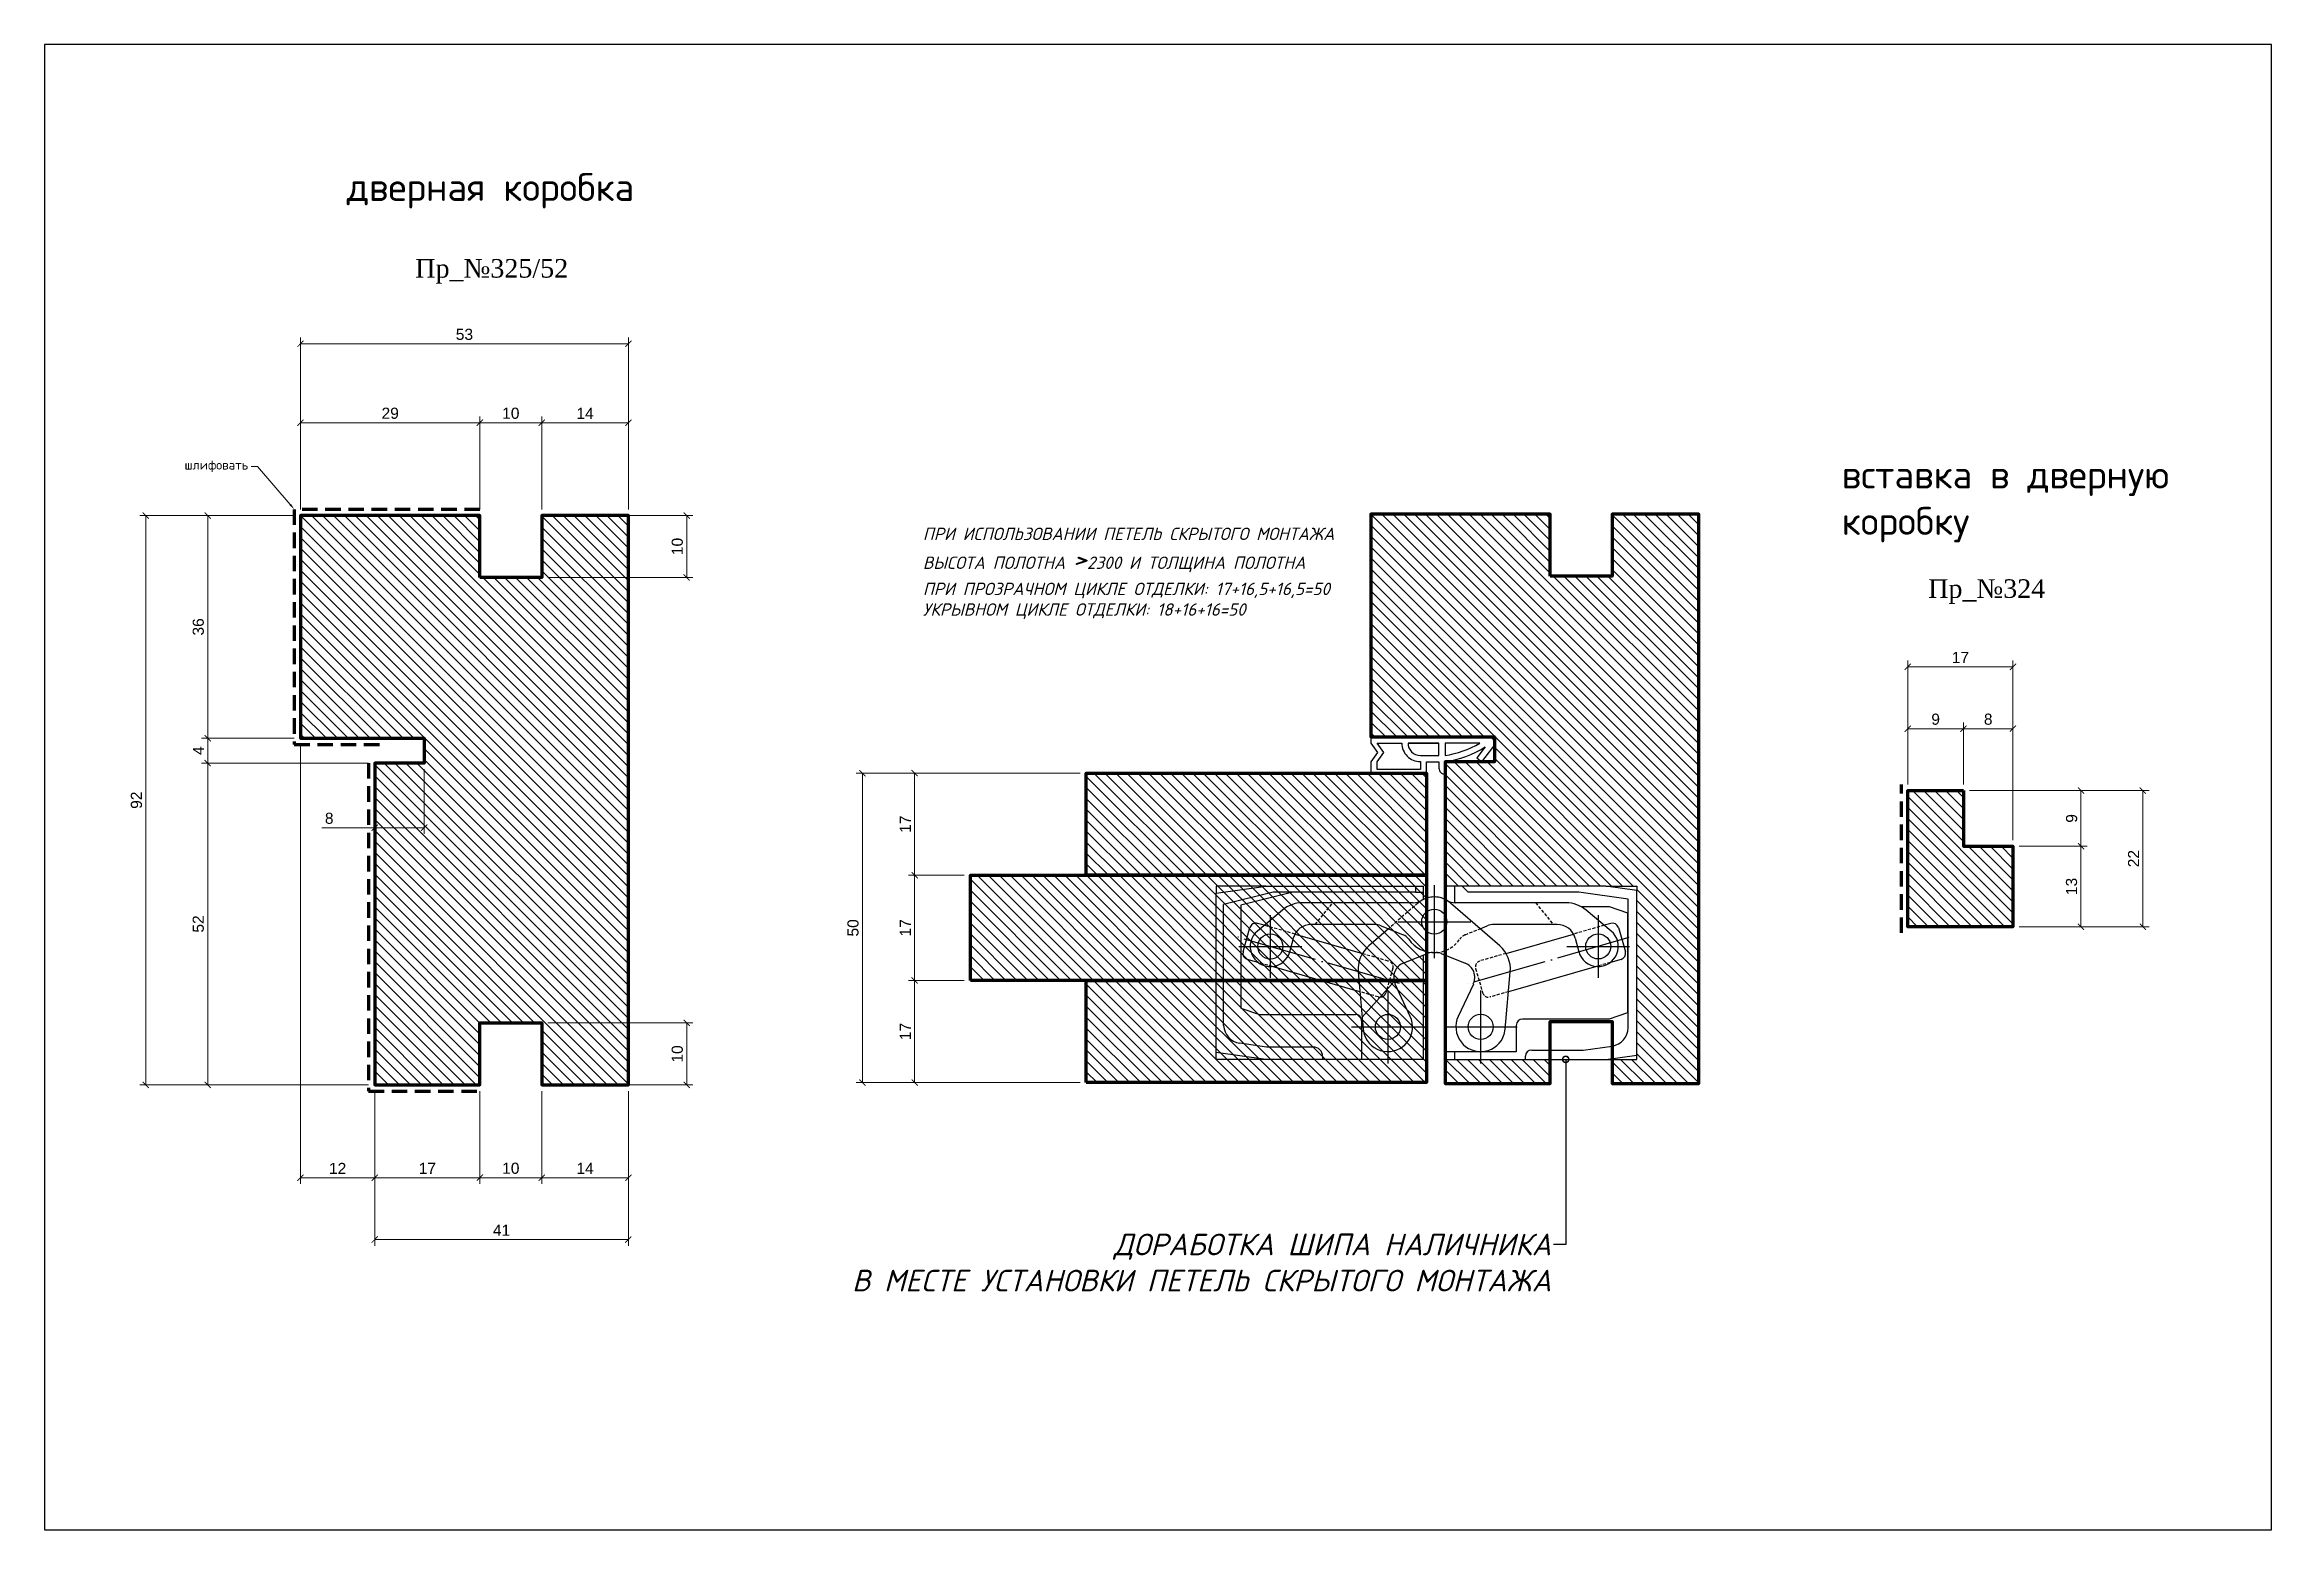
# Model space of a CAD drawing. Header units: millimetres. Extents: x 154 to 514, y -5029 to -4785.
import ezdxf
from ezdxf import colors
from ezdxf.entities.mleader import LeaderData, LeaderLine
from ezdxf.math import Vec2, Vec3

# ---------------------------------------------------------------- set-up
doc = ezdxf.new("R2010")
doc.units = ezdxf.units.MM
for name, pattern in [('DASHED', [0.75, 0.5, -0.25]), ('DOT_CENTER', [14, 12, -1, 0, -1]), ('HIDDEN', [0.375, 0.25, -0.125])]:
    doc.linetypes.add(name, pattern=pattern)
doc.layers.add('Outside panel', color=7, linetype='Continuous', lineweight=18, true_color=0x7f5e57)
for name, color, linetype, lineweight in [('дб ФУРНИТУРА', 1, 'Continuous', 30), ('линия 50', 1, 'Continuous', 100), ('петля скрытого монтажа Tectus TE340 3D', 1, 'Continuous', 30), ('служебный слой РАЗМЕРЫ', 7, 'Continuous', 9)]:
    doc.layers.add(name, color=color, linetype=linetype, lineweight=lineweight)
doc.layers.add('размеры в модели', color=7, linetype='Continuous')
doc.styles.add('ELECT', font='times.ttf')
doc.styles.get("Standard").update_dxf_attribs({"font": 'arial.ttf'})
doc.styles.add('ЕСКД', font='isocpeui.ttf', dxfattribs={"height": 3.5})
doc.styles.add('ЕСКД профили текст', font='isocpeur.ttf')
doc.styles.add('ЕСКД штамп_текст', font='isocpeur.ttf')
doc.dimstyles.new('M_1', dxfattribs={"dimtxt": 1.8, "dimasz": 1, "dimexe": 1, "dimexo": 1, "dimgap": 0.6, "dimtad": 1, "dimdec": 0, "dimdsep": 46, "dimtxsty": 'Standard', "dimblk": 'ARCHTICK', "dimcen": -5, "dimclrd": 7, "dimclre": 7, "dimclrt": 7, "dimadec": 0, "dimazin": 0, "dimtfac": 1, "dimtdec": 0, "dimtmove": 0, "dimatfit": 3, "dimfxl": 1, "dimtolj": 1, "dimtzin": 0, "dimlwd": 5, "dimlwe": 5, "dimarcsym": 0})
pattern_1 = [(135, (-310230.3436, 88372.6828), (-0.8838834765, -0.8838834765), [])]

msp = doc.modelspace()

# ---------------------------------------------------------------- texts
at = {"color": 7, "ltscale": 1000, "style": 'ELECT'}
for s, p in [('Пр_№325/52', (213.8, -4823.08)), ('Пр_№324', (458.37, -4874.83))]:
    msp.add_text(s, height=3, dxfattribs=at).set_placement(p)
at = {"color": 7, "ltscale": 1000, "insert": (295.85, -4863.49), "char_height": 2, "attachment_point": 1, "style": 'ELECT'}
msp.add_mtext_dynamic_manual_height_columns('{\\fISOCPEUR|b0|i1|c204|p34;ПРИ ИСПОЛЬЗОВАНИИ ПЕТЕЛЬ СКРЫТОГО МОНТАЖА\\PВЫСОТА ПОЛОТНА \\H1.66667x;>\\H0.6x;2300 И ТОЛЩИНА ПОЛОТНА\\PПРИ ПРОЗРАЧНОМ ЦИКЛЕ ОТДЕЛКИ: 17+16,5+16,5=50\\PУКРЫВНОМ ЦИКЛЕ ОТДЕЛКИ: 18+16+16=50}', width=143.9679, gutter_width=15, heights=[0], dxfattribs=at)
at = {"layer": 'служебный слой РАЗМЕРЫ', "char_height": 4.5, "attachment_point": 1, "style": 'ЕСКД штамп_текст'}
for s, insert in [('{\\fISOCPEUR|b1|i0|c204|p34;дверная коробка}', (202.71, -4806.19)), ('{\\fISOCPEUR|b1|i0|c204|p34;вставка в дверную коробку}', (444.38, -4852.65))]:
    msp.add_mtext_dynamic_manual_height_columns(s, width=68.5328, gutter_width=15, heights=[0], dxfattribs=dict(at, insert=insert))

# ---------------------------------------------------------------- blocks, each defined once
blk = doc.blocks.new('_ArchTick')
at = {"color": 0, "linetype": 'ByBlock', "const_width": 0.15}
blk.add_lwpolyline([(-0.5, -0.5), (0.5, 0.5)], dxfattribs=at)
blk = doc.blocks.new('*D28')
at = {"layer": 'Defpoints', "color": 0, "ltscale": 1000, "transparency": 16777216}
for p in [(455.07, -4885.97), (455.07, -4905.97), (472.07, -4914.97)]:
    blk.add_point(p, dxfattribs=at)
at = {"layer": 'размеры в модели', "color": 7, "lineweight": 5, "ltscale": 1000, "transparency": 16777216}
for p, q in [((455.07, -4904.97), (455.07, -4884.97)), ((472.07, -4913.97), (472.07, -4884.97)), ((472.07, -4885.97), (455.07, -4885.97))]:
    blk.add_line(p, q, dxfattribs=at)
at = {"layer": 'размеры в модели', "color": 7, "lineweight": 5, "ltscale": 1000, "transparency": 16777216, "rotation": 180}
blk.add_blockref('_ArchTick', (455.07, -4885.97), dxfattribs=at)
at = {"layer": 'размеры в модели', "color": 7, "lineweight": 5, "ltscale": 1000, "transparency": 16777216}
blk.add_blockref('_ArchTick', (472.07, -4885.97), dxfattribs=at)
at = {"layer": 'размеры в модели', "color": 7, "ltscale": 1000, "transparency": 16777216, "insert": (463.57, -4884.47), "char_height": 1.8, "attachment_point": 5}
blk.add_mtext('\\A1;17', dxfattribs=at)
blk = doc.blocks.new('*D27')
at = {"layer": 'Defpoints', "color": 0, "ltscale": 1000, "transparency": 16777216}
for p in [(464.07, -4905.97), (472.07, -4927.97), (493.07, -4927.97)]:
    blk.add_point(p, dxfattribs=at)
at = {"layer": 'размеры в модели', "color": 7, "lineweight": 5, "ltscale": 1000, "transparency": 16777216}
for p, q in [((465.07, -4905.97), (494.07, -4905.97)), ((493.07, -4905.97), (493.07, -4927.97)), ((473.07, -4927.97), (494.07, -4927.97))]:
    blk.add_line(p, q, dxfattribs=at)
for p, rotation in [((493.07, -4905.97), 90), ((493.07, -4927.97), 270)]:
    blk.add_blockref('_ArchTick', p, dxfattribs=dict(at, rotation=rotation))
at = {"layer": 'размеры в модели', "color": 7, "ltscale": 1000, "transparency": 16777216, "insert": (491.57, -4916.97), "char_height": 1.8, "attachment_point": 5, "rotation": 90}
blk.add_mtext('\\A1;22', dxfattribs=at)
blk = doc.blocks.new('*D26')
at = {"layer": 'Defpoints', "color": 0, "ltscale": 1000, "transparency": 16777216}
for p in [(464.07, -4905.97), (472.07, -4914.97), (483.07, -4914.97)]:
    blk.add_point(p, dxfattribs=at)
at = {"layer": 'размеры в модели', "color": 7, "lineweight": 5, "ltscale": 1000, "transparency": 16777216}
for p, q in [((465.07, -4905.97), (484.07, -4905.97)), ((483.07, -4905.97), (483.07, -4914.97)), ((473.07, -4914.97), (484.07, -4914.97))]:
    blk.add_line(p, q, dxfattribs=at)
for p, rotation in [((483.07, -4905.97), 90), ((483.07, -4914.97), 270)]:
    blk.add_blockref('_ArchTick', p, dxfattribs=dict(at, rotation=rotation))
at = {"layer": 'размеры в модели', "color": 7, "ltscale": 1000, "transparency": 16777216, "insert": (481.56, -4910.47), "char_height": 1.8, "attachment_point": 5, "rotation": 90}
blk.add_mtext('\\A1;9', dxfattribs=at)
blk = doc.blocks.new('*D25')
at = {"layer": 'Defpoints', "color": 0, "ltscale": 1000, "transparency": 16777216}
for p in [(472.07, -4914.97), (472.07, -4927.97), (483.07, -4927.97)]:
    blk.add_point(p, dxfattribs=at)
at = {"layer": 'размеры в модели', "color": 7, "lineweight": 5, "ltscale": 1000, "transparency": 16777216}
for p, q in [((473.07, -4914.97), (484.07, -4914.97)), ((483.07, -4914.97), (483.07, -4927.97)), ((473.07, -4927.97), (484.07, -4927.97))]:
    blk.add_line(p, q, dxfattribs=at)
for p, rotation in [((483.07, -4914.97), 90), ((483.07, -4927.97), 270)]:
    blk.add_blockref('_ArchTick', p, dxfattribs=dict(at, rotation=rotation))
at = {"layer": 'размеры в модели', "color": 7, "ltscale": 1000, "transparency": 16777216, "insert": (481.55, -4921.47), "char_height": 1.8, "attachment_point": 5, "rotation": 90}
blk.add_mtext('\\A1;13', dxfattribs=at)
blk = doc.blocks.new('*D24')
at = {"layer": 'Defpoints', "color": 0, "ltscale": 1000, "transparency": 16777216}
for p in [(464.07, -4895.97), (464.07, -4905.97), (472.07, -4914.97)]:
    blk.add_point(p, dxfattribs=at)
at = {"layer": 'размеры в модели', "color": 7, "lineweight": 5, "ltscale": 1000, "transparency": 16777216}
for p, q in [((464.07, -4904.97), (464.07, -4894.97)), ((472.07, -4895.97), (464.07, -4895.97)), ((472.07, -4913.97), (472.07, -4894.97))]:
    blk.add_line(p, q, dxfattribs=at)
at = {"layer": 'размеры в модели', "color": 7, "lineweight": 5, "ltscale": 1000, "transparency": 16777216, "rotation": 180}
blk.add_blockref('_ArchTick', (464.07, -4895.97), dxfattribs=at)
at = {"layer": 'размеры в модели', "color": 7, "lineweight": 5, "ltscale": 1000, "transparency": 16777216}
blk.add_blockref('_ArchTick', (472.07, -4895.97), dxfattribs=at)
at = {"layer": 'размеры в модели', "color": 7, "ltscale": 1000, "transparency": 16777216, "insert": (468.07, -4894.45), "char_height": 1.8, "attachment_point": 5}
blk.add_mtext('\\A1;8', dxfattribs=at)
blk = doc.blocks.new('*D23')
at = {"layer": 'Defpoints', "color": 0, "ltscale": 1000, "transparency": 16777216}
for p in [(455.07, -4895.97), (455.07, -4905.97), (464.07, -4905.97)]:
    blk.add_point(p, dxfattribs=at)
at = {"layer": 'размеры в модели', "color": 7, "lineweight": 5, "ltscale": 1000, "transparency": 16777216}
for p, q in [((455.07, -4904.97), (455.07, -4894.97)), ((464.07, -4895.97), (455.07, -4895.97)), ((464.07, -4904.97), (464.07, -4894.97))]:
    blk.add_line(p, q, dxfattribs=at)
at = {"layer": 'размеры в модели', "color": 7, "lineweight": 5, "ltscale": 1000, "transparency": 16777216, "rotation": 180}
blk.add_blockref('_ArchTick', (455.07, -4895.97), dxfattribs=at)
at = {"layer": 'размеры в модели', "color": 7, "lineweight": 5, "ltscale": 1000, "transparency": 16777216}
blk.add_blockref('_ArchTick', (464.07, -4895.97), dxfattribs=at)
at = {"layer": 'размеры в модели', "color": 7, "ltscale": 1000, "transparency": 16777216, "insert": (459.57, -4894.45), "char_height": 1.8, "attachment_point": 5}
blk.add_mtext('\\A1;9', dxfattribs=at)
blk = doc.blocks.new('_DotSmall')
at = {"color": 0, "linetype": 'ByBlock', "lineweight": -3, "const_width": 0.5}
blk.add_lwpolyline([(-0.0625, 0, 1), (0.0625, 0, 1)], format="xyb", close=True, dxfattribs=at)
blk = doc.blocks.new('*D22')
at = {"layer": 'Defpoints', "color": 0, "ltscale": 1000, "transparency": 16777216}
for p in [(294.52, -4936.66), (303.53, -4936.66), (322.27, -4953.16)]:
    blk.add_point(p, dxfattribs=at)
at = {"layer": 'размеры в модели', "color": 7, "lineweight": 5, "ltscale": 1000, "transparency": 16777216}
for p, q in [((302.53, -4936.66), (293.52, -4936.66)), ((294.52, -4953.16), (294.52, -4936.66)), ((321.27, -4953.16), (293.52, -4953.16))]:
    blk.add_line(p, q, dxfattribs=at)
for p, rotation in [((294.52, -4936.66), 90), ((294.52, -4953.16), 270)]:
    blk.add_blockref('_ArchTick', p, dxfattribs=dict(at, rotation=rotation))
at = {"layer": 'размеры в модели', "color": 7, "ltscale": 1000, "transparency": 16777216, "insert": (293.02, -4944.91), "char_height": 1.8, "attachment_point": 5, "rotation": 90}
blk.add_mtext('\\A1;17', dxfattribs=at)
blk = doc.blocks.new('*D21')
at = {"layer": 'Defpoints', "color": 0, "ltscale": 1000, "transparency": 16777216}
for p in [(322.27, -4903.16), (294.52, -4919.66), (303.53, -4919.66)]:
    blk.add_point(p, dxfattribs=at)
at = {"layer": 'размеры в модели', "color": 7, "lineweight": 5, "ltscale": 1000, "transparency": 16777216}
for p, q in [((321.27, -4903.16), (293.52, -4903.16)), ((294.52, -4903.16), (294.52, -4919.66)), ((302.53, -4919.66), (293.52, -4919.66))]:
    blk.add_line(p, q, dxfattribs=at)
for p, rotation in [((294.52, -4903.16), 90), ((294.52, -4919.66), 270)]:
    blk.add_blockref('_ArchTick', p, dxfattribs=dict(at, rotation=rotation))
at = {"layer": 'размеры в модели', "color": 7, "ltscale": 1000, "transparency": 16777216, "insert": (293.02, -4911.41), "char_height": 1.8, "attachment_point": 5, "rotation": 90}
blk.add_mtext('\\A1;17', dxfattribs=at)
blk = doc.blocks.new('*D20')
at = {"layer": 'Defpoints', "color": 0, "ltscale": 1000, "transparency": 16777216}
for p in [(303.53, -4919.66), (294.52, -4936.66), (303.53, -4936.66)]:
    blk.add_point(p, dxfattribs=at)
at = {"layer": 'размеры в модели', "color": 7, "lineweight": 5, "ltscale": 1000, "transparency": 16777216}
for p, q in [((302.53, -4919.66), (293.52, -4919.66)), ((294.52, -4919.66), (294.52, -4936.66)), ((302.53, -4936.66), (293.52, -4936.66))]:
    blk.add_line(p, q, dxfattribs=at)
for p, rotation in [((294.52, -4919.66), 90), ((294.52, -4936.66), 270)]:
    blk.add_blockref('_ArchTick', p, dxfattribs=dict(at, rotation=rotation))
at = {"layer": 'размеры в модели', "color": 7, "ltscale": 1000, "transparency": 16777216, "insert": (293.02, -4928.16), "char_height": 1.8, "attachment_point": 5, "rotation": 90}
blk.add_mtext('\\A1;17', dxfattribs=at)
blk = doc.blocks.new('*D19')
at = {"layer": 'Defpoints', "color": 0, "ltscale": 1000, "transparency": 16777216}
for p in [(322.27, -4903.16), (286.08, -4953.16), (322.27, -4953.16)]:
    blk.add_point(p, dxfattribs=at)
at = {"layer": 'размеры в модели', "color": 7, "lineweight": 5, "ltscale": 1000, "transparency": 16777216}
for p, q in [((321.27, -4903.16), (285.08, -4903.16)), ((286.08, -4903.16), (286.08, -4953.16)), ((321.27, -4953.16), (285.08, -4953.16))]:
    blk.add_line(p, q, dxfattribs=at)
for p, rotation in [((286.08, -4903.16), 90), ((286.08, -4953.16), 270)]:
    blk.add_blockref('_ArchTick', p, dxfattribs=dict(at, rotation=rotation))
at = {"layer": 'размеры в модели', "color": 7, "ltscale": 1000, "transparency": 16777216, "insert": (284.56, -4928.16), "char_height": 1.8, "attachment_point": 5, "rotation": 90}
blk.add_mtext('\\A1;50', dxfattribs=at)
blk = doc.blocks.new('*D18')
at = {"layer": 'Defpoints', "color": 0, "ltscale": 1000, "transparency": 16777216}
for p in [(248.24, -4833.78), (195.24, -4861.53), (248.24, -4861.53)]:
    blk.add_point(p, dxfattribs=at)
at = {"layer": 'размеры в модели', "color": 7, "lineweight": 5, "ltscale": 1000, "transparency": 16777216}
for p, q in [((195.24, -4860.53), (195.24, -4832.78)), ((195.24, -4833.78), (248.24, -4833.78)), ((248.24, -4860.53), (248.24, -4832.78))]:
    blk.add_line(p, q, dxfattribs=at)
at = {"layer": 'размеры в модели', "color": 7, "lineweight": 5, "ltscale": 1000, "transparency": 16777216, "rotation": 180}
blk.add_blockref('_ArchTick', (195.24, -4833.78), dxfattribs=at)
at = {"layer": 'размеры в модели', "color": 7, "lineweight": 5, "ltscale": 1000, "transparency": 16777216}
blk.add_blockref('_ArchTick', (248.24, -4833.78), dxfattribs=at)
at = {"layer": 'размеры в модели', "color": 7, "ltscale": 1000, "transparency": 16777216, "insert": (221.74, -4832.26), "char_height": 1.8, "attachment_point": 5}
blk.add_mtext('\\A1;53', dxfattribs=at)
blk = doc.blocks.new('*D17')
at = {"layer": 'Defpoints', "color": 0, "ltscale": 1000, "transparency": 16777216}
for p in [(224.24, -4953.53), (234.24, -4953.53), (224.24, -4968.53)]:
    blk.add_point(p, dxfattribs=at)
at = {"layer": 'размеры в модели', "color": 7, "lineweight": 5, "ltscale": 1000, "transparency": 16777216}
for p, q in [((224.24, -4954.53), (224.24, -4969.53)), ((234.24, -4954.53), (234.24, -4969.53)), ((234.24, -4968.53), (224.24, -4968.53))]:
    blk.add_line(p, q, dxfattribs=at)
at = {"layer": 'размеры в модели', "color": 7, "lineweight": 5, "ltscale": 1000, "transparency": 16777216, "rotation": 180}
blk.add_blockref('_ArchTick', (224.24, -4968.53), dxfattribs=at)
at = {"layer": 'размеры в модели', "color": 7, "lineweight": 5, "ltscale": 1000, "transparency": 16777216}
blk.add_blockref('_ArchTick', (234.24, -4968.53), dxfattribs=at)
at = {"layer": 'размеры в модели', "color": 7, "ltscale": 1000, "transparency": 16777216, "insert": (229.24, -4967.01), "char_height": 1.8, "attachment_point": 5}
blk.add_mtext('\\A1;10', dxfattribs=at)
blk = doc.blocks.new('*D16')
at = {"layer": 'Defpoints', "color": 0, "ltscale": 1000, "transparency": 16777216}
for p in [(224.24, -4846.53), (224.24, -4861.53), (234.24, -4861.53)]:
    blk.add_point(p, dxfattribs=at)
at = {"layer": 'размеры в модели', "color": 7, "lineweight": 5, "ltscale": 1000, "transparency": 16777216}
for p, q in [((224.24, -4860.53), (224.24, -4845.53)), ((234.24, -4860.53), (234.24, -4845.53)), ((234.24, -4846.53), (224.24, -4846.53))]:
    blk.add_line(p, q, dxfattribs=at)
at = {"layer": 'размеры в модели', "color": 7, "lineweight": 5, "ltscale": 1000, "transparency": 16777216, "rotation": 180}
blk.add_blockref('_ArchTick', (224.24, -4846.53), dxfattribs=at)
at = {"layer": 'размеры в модели', "color": 7, "lineweight": 5, "ltscale": 1000, "transparency": 16777216}
blk.add_blockref('_ArchTick', (234.24, -4846.53), dxfattribs=at)
at = {"layer": 'размеры в модели', "color": 7, "ltscale": 1000, "transparency": 16777216, "insert": (229.24, -4845.01), "char_height": 1.8, "attachment_point": 5}
blk.add_mtext('\\A1;10', dxfattribs=at)
blk = doc.blocks.new('*D15')
at = {"layer": 'Defpoints', "color": 0, "ltscale": 1000, "transparency": 16777216}
for p in [(234.24, -4943.53), (234.24, -4953.53), (257.67, -4953.53)]:
    blk.add_point(p, dxfattribs=at)
at = {"layer": 'размеры в модели', "color": 7, "lineweight": 5, "ltscale": 1000, "transparency": 16777216}
for p, q in [((235.24, -4943.53), (258.67, -4943.53)), ((257.67, -4943.53), (257.67, -4953.53)), ((235.24, -4953.53), (258.67, -4953.53))]:
    blk.add_line(p, q, dxfattribs=at)
for p, rotation in [((257.67, -4943.53), 90), ((257.67, -4953.53), 270)]:
    blk.add_blockref('_ArchTick', p, dxfattribs=dict(at, rotation=rotation))
at = {"layer": 'размеры в модели', "color": 7, "ltscale": 1000, "transparency": 16777216, "insert": (256.15, -4948.53), "char_height": 1.8, "attachment_point": 5, "rotation": 90}
blk.add_mtext('\\A1;10', dxfattribs=at)
blk = doc.blocks.new('*D14')
at = {"layer": 'Defpoints', "color": 0, "ltscale": 1000, "transparency": 16777216}
for p in [(234.24, -4861.53), (234.24, -4871.53), (257.67, -4871.53)]:
    blk.add_point(p, dxfattribs=at)
at = {"layer": 'размеры в модели', "color": 7, "lineweight": 5, "ltscale": 1000, "transparency": 16777216}
for p, q in [((235.24, -4861.53), (258.67, -4861.53)), ((257.67, -4861.53), (257.67, -4871.53)), ((235.24, -4871.53), (258.67, -4871.53))]:
    blk.add_line(p, q, dxfattribs=at)
for p, rotation in [((257.67, -4861.53), 90), ((257.67, -4871.53), 270)]:
    blk.add_blockref('_ArchTick', p, dxfattribs=dict(at, rotation=rotation))
at = {"layer": 'размеры в модели', "color": 7, "ltscale": 1000, "transparency": 16777216, "insert": (256.15, -4866.53), "char_height": 1.8, "attachment_point": 5, "rotation": 90}
blk.add_mtext('\\A1;10', dxfattribs=at)
blk = doc.blocks.new('*D13')
at = {"layer": 'Defpoints', "color": 0, "ltscale": 1000, "transparency": 16777216}
for p in [(195.24, -4861.53), (170.24, -4953.53), (207.24, -4953.53)]:
    blk.add_point(p, dxfattribs=at)
at = {"layer": 'размеры в модели', "color": 7, "lineweight": 5, "ltscale": 1000, "transparency": 16777216}
for p, q in [((194.24, -4861.53), (169.24, -4861.53)), ((170.24, -4861.53), (170.24, -4953.53)), ((206.24, -4953.53), (169.24, -4953.53))]:
    blk.add_line(p, q, dxfattribs=at)
for p, rotation in [((170.24, -4861.53), 90), ((170.24, -4953.53), 270)]:
    blk.add_blockref('_ArchTick', p, dxfattribs=dict(at, rotation=rotation))
at = {"layer": 'размеры в модели', "color": 7, "ltscale": 1000, "transparency": 16777216, "insert": (168.72, -4907.53), "char_height": 1.8, "attachment_point": 5, "rotation": 90}
blk.add_mtext('\\A1;92', dxfattribs=at)
blk = doc.blocks.new('*D12')
at = {"layer": 'Defpoints', "color": 0, "ltscale": 1000, "transparency": 16777216}
for p in [(195.24, -4861.53), (180.24, -4897.53), (195.24, -4897.53)]:
    blk.add_point(p, dxfattribs=at)
at = {"layer": 'размеры в модели', "color": 7, "lineweight": 5, "ltscale": 1000, "transparency": 16777216}
for p, q in [((194.24, -4861.53), (179.24, -4861.53)), ((180.24, -4861.53), (180.24, -4897.53)), ((194.24, -4897.53), (179.24, -4897.53))]:
    blk.add_line(p, q, dxfattribs=at)
for p, rotation in [((180.24, -4861.53), 90), ((180.24, -4897.53), 270)]:
    blk.add_blockref('_ArchTick', p, dxfattribs=dict(at, rotation=rotation))
at = {"layer": 'размеры в модели', "color": 7, "ltscale": 1000, "transparency": 16777216, "insert": (178.72, -4879.53), "char_height": 1.8, "attachment_point": 5, "rotation": 90}
blk.add_mtext('\\A1;36', dxfattribs=at)
blk = doc.blocks.new('*D10')
at = {"layer": 'Defpoints', "color": 0, "ltscale": 1000, "transparency": 16777216}
for p in [(207.24, -4901.53), (180.24, -4953.53), (207.24, -4953.53)]:
    blk.add_point(p, dxfattribs=at)
at = {"layer": 'размеры в модели', "color": 7, "lineweight": 5, "ltscale": 1000, "transparency": 16777216}
for p, q in [((206.24, -4901.53), (179.24, -4901.53)), ((180.24, -4901.53), (180.24, -4953.53)), ((206.24, -4953.53), (179.24, -4953.53))]:
    blk.add_line(p, q, dxfattribs=at)
for p, rotation in [((180.24, -4901.53), 90), ((180.24, -4953.53), 270)]:
    blk.add_blockref('_ArchTick', p, dxfattribs=dict(at, rotation=rotation))
at = {"layer": 'размеры в модели', "color": 7, "ltscale": 1000, "transparency": 16777216, "insert": (178.72, -4927.53), "char_height": 1.8, "attachment_point": 5, "rotation": 90}
blk.add_mtext('\\A1;52', dxfattribs=at)
blk = doc.blocks.new('*D8')
at = {"layer": 'Defpoints', "color": 0, "ltscale": 1000, "transparency": 16777216}
for p in [(207.24, -4901.53), (215.24, -4901.53), (215.24, -4911.98)]:
    blk.add_point(p, dxfattribs=at)
at = {"layer": 'размеры в модели', "color": 7, "lineweight": 5, "ltscale": 1000, "transparency": 16777216}
for p, q in [((207.24, -4902.53), (207.24, -4912.98)), ((215.24, -4902.53), (215.24, -4912.98)), ((207.24, -4911.98), (198.68, -4911.98)), ((215.24, -4911.98), (207.24, -4911.98))]:
    blk.add_line(p, q, dxfattribs=at)
at = {"layer": 'размеры в модели', "color": 7, "lineweight": 5, "ltscale": 1000, "transparency": 16777216, "rotation": 180}
blk.add_blockref('_ArchTick', (207.24, -4911.98), dxfattribs=at)
at = {"layer": 'размеры в модели', "color": 7, "lineweight": 5, "ltscale": 1000, "transparency": 16777216}
blk.add_blockref('_ArchTick', (215.24, -4911.98), dxfattribs=at)
at = {"layer": 'размеры в модели', "color": 7, "ltscale": 1000, "transparency": 16777216, "insert": (199.88, -4910.46), "char_height": 1.8, "attachment_point": 5}
blk.add_mtext('\\A1;8', dxfattribs=at)
blk = doc.blocks.new('*D7')
at = {"layer": 'Defpoints', "color": 0, "ltscale": 1000, "transparency": 16777216}
for p in [(207.24, -4953.53), (248.24, -4953.53), (207.24, -4978.53)]:
    blk.add_point(p, dxfattribs=at)
at = {"layer": 'размеры в модели', "color": 7, "lineweight": 5, "ltscale": 1000, "transparency": 16777216}
for p, q in [((207.24, -4954.53), (207.24, -4979.53)), ((248.24, -4954.53), (248.24, -4979.53)), ((248.24, -4978.53), (207.24, -4978.53))]:
    blk.add_line(p, q, dxfattribs=at)
at = {"layer": 'размеры в модели', "color": 7, "lineweight": 5, "ltscale": 1000, "transparency": 16777216, "rotation": 180}
blk.add_blockref('_ArchTick', (207.24, -4978.53), dxfattribs=at)
at = {"layer": 'размеры в модели', "color": 7, "lineweight": 5, "ltscale": 1000, "transparency": 16777216}
blk.add_blockref('_ArchTick', (248.24, -4978.53), dxfattribs=at)
at = {"layer": 'размеры в модели', "color": 7, "ltscale": 1000, "transparency": 16777216, "insert": (227.74, -4977.02), "char_height": 1.8, "attachment_point": 5}
blk.add_mtext('\\A1;41', dxfattribs=at)
blk = doc.blocks.new('*D6')
at = {"layer": 'Defpoints', "color": 0, "ltscale": 1000, "transparency": 16777216}
for p in [(234.24, -4846.53), (234.24, -4861.53), (248.24, -4861.53)]:
    blk.add_point(p, dxfattribs=at)
at = {"layer": 'размеры в модели', "color": 7, "lineweight": 5, "ltscale": 1000, "transparency": 16777216}
for p, q in [((234.24, -4860.53), (234.24, -4845.53)), ((248.24, -4860.53), (248.24, -4845.53)), ((248.24, -4846.53), (234.24, -4846.53))]:
    blk.add_line(p, q, dxfattribs=at)
at = {"layer": 'размеры в модели', "color": 7, "lineweight": 5, "ltscale": 1000, "transparency": 16777216, "rotation": 180}
blk.add_blockref('_ArchTick', (234.24, -4846.53), dxfattribs=at)
at = {"layer": 'размеры в модели', "color": 7, "lineweight": 5, "ltscale": 1000, "transparency": 16777216}
blk.add_blockref('_ArchTick', (248.24, -4846.53), dxfattribs=at)
at = {"layer": 'размеры в модели', "color": 7, "ltscale": 1000, "transparency": 16777216, "insert": (241.24, -4845.02), "char_height": 1.8, "attachment_point": 5}
blk.add_mtext('\\A1;14', dxfattribs=at)
blk = doc.blocks.new('*D5')
at = {"layer": 'Defpoints', "color": 0, "ltscale": 1000, "transparency": 16777216}
for p in [(195.24, -4846.53), (195.24, -4861.53), (224.24, -4861.53)]:
    blk.add_point(p, dxfattribs=at)
at = {"layer": 'размеры в модели', "color": 7, "lineweight": 5, "ltscale": 1000, "transparency": 16777216}
for p, q in [((195.24, -4860.53), (195.24, -4845.53)), ((224.24, -4860.53), (224.24, -4845.53)), ((224.24, -4846.53), (195.24, -4846.53))]:
    blk.add_line(p, q, dxfattribs=at)
at = {"layer": 'размеры в модели', "color": 7, "lineweight": 5, "ltscale": 1000, "transparency": 16777216, "rotation": 180}
blk.add_blockref('_ArchTick', (195.24, -4846.53), dxfattribs=at)
at = {"layer": 'размеры в модели', "color": 7, "lineweight": 5, "ltscale": 1000, "transparency": 16777216}
blk.add_blockref('_ArchTick', (224.24, -4846.53), dxfattribs=at)
at = {"layer": 'размеры в модели', "color": 7, "ltscale": 1000, "transparency": 16777216, "insert": (209.74, -4845.01), "char_height": 1.8, "attachment_point": 5}
blk.add_mtext('\\A1;29', dxfattribs=at)
blk = doc.blocks.new('*D4')
at = {"layer": 'Defpoints', "color": 0, "ltscale": 1000, "transparency": 16777216}
for p in [(234.24, -4953.53), (248.24, -4953.53), (234.24, -4968.53)]:
    blk.add_point(p, dxfattribs=at)
at = {"layer": 'размеры в модели', "color": 7, "lineweight": 5, "ltscale": 1000, "transparency": 16777216}
for p, q in [((234.24, -4954.53), (234.24, -4969.53)), ((248.24, -4954.53), (248.24, -4969.53)), ((248.24, -4968.53), (234.24, -4968.53))]:
    blk.add_line(p, q, dxfattribs=at)
at = {"layer": 'размеры в модели', "color": 7, "lineweight": 5, "ltscale": 1000, "transparency": 16777216, "rotation": 180}
blk.add_blockref('_ArchTick', (234.24, -4968.53), dxfattribs=at)
at = {"layer": 'размеры в модели', "color": 7, "lineweight": 5, "ltscale": 1000, "transparency": 16777216}
blk.add_blockref('_ArchTick', (248.24, -4968.53), dxfattribs=at)
at = {"layer": 'размеры в модели', "color": 7, "ltscale": 1000, "transparency": 16777216, "insert": (241.24, -4967.02), "char_height": 1.8, "attachment_point": 5}
blk.add_mtext('\\A1;14', dxfattribs=at)
blk = doc.blocks.new('*D3')
at = {"layer": 'Defpoints', "color": 0, "ltscale": 1000, "transparency": 16777216}
for p in [(207.24, -4953.53), (224.24, -4953.53), (207.24, -4968.53)]:
    blk.add_point(p, dxfattribs=at)
at = {"layer": 'размеры в модели', "color": 7, "lineweight": 5, "ltscale": 1000, "transparency": 16777216}
for p, q in [((207.24, -4954.53), (207.24, -4969.53)), ((224.24, -4954.53), (224.24, -4969.53)), ((224.24, -4968.53), (207.24, -4968.53))]:
    blk.add_line(p, q, dxfattribs=at)
at = {"layer": 'размеры в модели', "color": 7, "lineweight": 5, "ltscale": 1000, "transparency": 16777216, "rotation": 180}
blk.add_blockref('_ArchTick', (207.24, -4968.53), dxfattribs=at)
at = {"layer": 'размеры в модели', "color": 7, "lineweight": 5, "ltscale": 1000, "transparency": 16777216}
blk.add_blockref('_ArchTick', (224.24, -4968.53), dxfattribs=at)
at = {"layer": 'размеры в модели', "color": 7, "ltscale": 1000, "transparency": 16777216, "insert": (215.74, -4967.02), "char_height": 1.8, "attachment_point": 5}
blk.add_mtext('\\A1;17', dxfattribs=at)
blk = doc.blocks.new('уплотнитель дверной')
at = {"layer": 'дб ФУРНИТУРА'}
for points in [[(11, -4), (11, -5.02, 0.414214), (12, -6.02), (12, -4, 0.106843), (18.5, -1.62), (17.13, -3.39), (17.92, -4), (19.7, -1.71, 0.668179), (19, 0), (0, 0), (0, -1), (1.08, -2.5), (0, -4), (0, -6), (9, -6), (9, -4), (11, -4)], [(1, -4), (2.08, -2.5), (1, -1), (5.01, -1, 0.414214), (8, -3.99), (8, -5.26), (1, -5.26), (1, -4)], [(17.6, -1), (12, -1), (12, -2.99, 0.097502), (17.6, -1, -2.100397)]]:
    blk.add_lwpolyline(points, format="xyb", dxfattribs=at)
blk.add_lwpolyline([(6.01, -1, 0.414214), (8, -2.99), (11, -2.99), (11, -1)], format="xyb", close=True, dxfattribs=at)
blk.add_lwpolyline([(6.01, -1), (11, -1)], dxfattribs=at)

# ---------------------------------------------------------------- dimensions: what is measured, and where the dimension line sits
at = {"layer": 'размеры в модели', "color": 5, "ltscale": 1000}
for base, p1, p2, picture, middle in [((248.24, -4833.78), (195.24, -4861.53), (248.24, -4861.53), '*D18', (221.74, -4832.26)), ((195.24, -4846.53), (224.24, -4861.53), (195.24, -4861.53), '*D5', (209.74, -4845.01)), ((224.24, -4846.53), (234.24, -4861.53), (224.24, -4861.53), '*D16', (229.24, -4845.01)), ((234.24, -4846.53), (248.24, -4861.53), (234.24, -4861.53), '*D6', (241.24, -4845.02)), ((207.24, -4978.53), (248.24, -4953.53), (207.24, -4953.53), '*D7', (227.74, -4977.02)), ((207.24, -4968.53), (224.24, -4953.53), (207.24, -4953.53), '*D3', (215.74, -4967.02)), ((224.24, -4968.53), (234.24, -4953.53), (224.24, -4953.53), '*D17', (229.24, -4967.01)), ((234.24, -4968.53), (248.24, -4953.53), (234.24, -4953.53), '*D4', (241.24, -4967.02))]:
    dim = msp.add_linear_dim(base=base, p1=p1, p2=p2, dimstyle='M_1', dxfattribs=at)
    dim.commit()
    dim.dimension.update_dxf_attribs({"geometry": picture, "text_midpoint": middle})
for base, p1, p2, angle, picture, middle in [((170.24, -4953.53), (195.24, -4861.53), (207.24, -4953.53), 90, '*D13', (168.72, -4907.53)), ((180.24, -4897.53), (195.24, -4861.53), (195.24, -4897.53), 90, '*D12', (178.72, -4879.53)), ((257.67, -4871.53), (234.24, -4861.53), (234.24, -4871.53), 90, '*D14', (256.15, -4866.53)), ((455.07, -4885.97), (472.07, -4914.97), (455.07, -4905.97), 180, '*D28', (463.57, -4884.47)), ((455.07, -4895.97), (464.07, -4905.97), (455.07, -4905.97), 180, '*D23', (459.57, -4894.45)), ((464.07, -4895.97), (472.07, -4914.97), (464.07, -4905.97), 180, '*D24', (468.07, -4894.45)), ((180.24, -4953.53), (207.24, -4901.53), (207.24, -4953.53), 90, '*D10', (178.72, -4927.53)), ((286.08, -4953.16), (322.27, -4903.16), (322.27, -4953.16), 90, '*D19', (284.56, -4928.16)), ((294.52065607, -4919.65679534), (322.26558358, -4903.15679534), (303.52735595, -4919.65679534), 90, '*D21', (293.01697258, -4911.40679534)), ((493.07, -4927.97), (464.07, -4905.97), (472.07, -4927.97), 90, '*D27', (491.57, -4916.97)), ((483.07, -4914.97), (464.07, -4905.97), (472.07, -4914.97), 90, '*D26', (481.56, -4910.47)), ((483.07, -4927.97), (472.07, -4914.97), (472.07, -4927.97), 90, '*D25', (481.55, -4921.47)), ((294.52, -4936.66), (303.53, -4919.66), (303.53, -4936.66), 90, '*D20', (293.02, -4928.16)), ((294.52065607, -4936.65679534), (322.26558358, -4953.15679534), (303.52735595, -4936.65679534), 90, '*D22', (293.01697258, -4944.90679534)), ((257.67, -4953.53), (234.24, -4943.53), (234.24, -4953.53), 90, '*D15', (256.15, -4948.53))]:
    dim = msp.add_linear_dim(base=base, p1=p1, p2=p2, angle=angle, dimstyle='M_1', dxfattribs=at)
    dim.commit()
    dim.dimension.update_dxf_attribs({"geometry": picture, "text_midpoint": middle})
msp.add_linear_dim(base=(180.24, -4897.53), p1=(207.24, -4901.53), p2=(195.24, -4897.53), angle=90, dimstyle='M_1', dxfattribs=at).render()
msp.add_linear_dim(base=(207.24, -4968.53), p1=(195.24, -4897.53), p2=(207.24, -4953.53), dimstyle='M_1', dxfattribs=at).render()
dim = msp.add_linear_dim(base=(215.24, -4911.98), p1=(207.24, -4901.53), p2=(215.24, -4901.53), dimstyle='M_1', dxfattribs=at)
dim.commit()
dim.dimension.update_dxf_attribs({"geometry": '*D8', "text_midpoint": (199.88, -4911.98), "dimtype": 128})

# ---------------------------------------------------------------- hatches: boundary and pattern name
at = {"layer": 'Outside panel', "ltscale": 1000}
h = msp.add_hatch(dxfattribs=at)
h.set_pattern_fill('ANSI31', color=256, scale=10, angle=90)
h.set_pattern_definition(pattern_1)
h.paths.add_polyline_path([(195.24, -4861.53), (224.24, -4861.53), (224.24, -4871.53), (233.24, -4871.53), (234.24, -4871.53), (234.24, -4861.53), (248.24, -4861.53), (248.24, -4953.53), (234.24, -4953.53), (234.24, -4943.53), (224.24, -4943.53), (224.24, -4953.53), (207.24, -4953.53), (207.24, -4901.53), (215.24, -4901.53), (215.24, -4897.53), (195.24, -4897.53)])
h = msp.add_hatch(dxfattribs=at)
h.set_pattern_fill('ANSI31', color=256, scale=10, angle=90)
h.set_pattern_definition(pattern_1)
h.paths.add_polyline_path([(421.27, -4861.31), (407.27, -4861.31), (407.27, -4871.31), (397.27, -4871.31), (397.27, -4861.31), (368.27, -4861.31), (368.27, -4897.31), (387.26, -4897.31), (388.27, -4897.31), (388.27, -4901.31), (380.27, -4901.31), (380.27, -4921.41), (383.04, -4921.41), (406.27, -4921.41), (406.27, -4921.41), (411.27, -4921.41), (411.27, -4922.14), (411.27, -4948.71), (411.27, -4949.41), (407.27, -4949.41), (407.27, -4953.31), (421.27, -4953.31)])
h.paths.add_polyline_path([(397.27, -4949.41), (393.27, -4949.41), (380.27, -4949.41), (380.27, -4953.31), (397.27, -4953.31)], flags=17)
h = msp.add_hatch(dxfattribs=at)
h.set_pattern_fill('ANSI31', color=256, scale=10, angle=90)
h.set_pattern_definition(pattern_1)
h.paths.add_polyline_path([(377.27, -4903.16), (322.27, -4903.16), (322.27, -4919.66), (377.27, -4919.66)])
h = msp.add_hatch(dxfattribs=at)
h.set_pattern_fill('ANSI31', color=256, scale=10, angle=90)
h.set_pattern_definition([(135, (-310342.9905, 88386.8236), (-0.8838834765, -0.8838834765), [])])
h.paths.add_polyline_path([(464.07, -4905.97), (464.07, -4914.97), (472.07, -4914.97), (472.07, -4927.97), (455.07, -4927.97), (455.07, -4905.97)])
h = msp.add_hatch(dxfattribs=at)
h.set_pattern_fill('ANSI31', color=256, scale=10, angle=90)
h.set_pattern_definition(pattern_1)
h.paths.add_polyline_path([(377.27, -4919.66), (303.53, -4919.66), (303.53, -4936.66), (377.27, -4936.66)])
h = msp.add_hatch(dxfattribs=at)
h.set_pattern_fill('ANSI31', color=256, scale=10, angle=90)
h.set_pattern_definition(pattern_1)
h.paths.add_polyline_path([(377.27, -4936.66), (322.27, -4936.66), (322.27, -4953.16), (377.27, -4953.16)])

# ---------------------------------------------------------------- linework, layer by layer
at = {"color": 6, "ltscale": 1000}
msp.add_lwpolyline([(153.86, -5025.42), (513.86, -5025.42), (513.86, -4785.42), (153.86, -4785.42)], close=True, dxfattribs=at)
at = {"layer": 'линия 50', "color": 1, "linetype": 'HIDDEN', "ltscale": 10, "true_color": 0xff0909}
for points in [[(224.24, -4860.53), (194.24, -4860.53), (194.24, -4898.53), (208.24, -4898.53)], [(206.24, -4901.53), (206.24, -4954.53), (224.24, -4954.53)], [(454.07, -4928.97), (454.07, -4904.97)]]:
    msp.add_lwpolyline(points, dxfattribs=at)
at = {"layer": 'линия 50', "color": 7}
for points in [[(224.24, -4871.53), (224.24, -4861.53), (195.24, -4861.53), (195.24, -4861.53), (195.24, -4861.53), (195.24, -4897.53), (215.24, -4897.53), (215.24, -4901.53), (207.24, -4901.53), (207.24, -4953.53), (224.24, -4953.53), (224.24, -4943.53), (234.24, -4943.53), (234.24, -4953.53), (234.24, -4953.53), (248.24, -4953.53), (248.24, -4861.53), (245.24, -4861.53), (245.24, -4861.53), (234.24, -4861.53), (234.24, -4871.53), (224.24, -4871.53)], [(397.27, -4871.31), (397.27, -4861.31), (368.27, -4861.31), (368.27, -4861.31), (368.27, -4861.31), (368.27, -4897.31), (388.27, -4897.31), (388.27, -4901.31), (380.27, -4901.31), (380.27, -4953.31), (397.27, -4953.31), (397.27, -4943.31), (407.27, -4943.31), (407.27, -4953.31), (407.27, -4953.31), (421.27, -4953.31), (421.27, -4861.31), (421.27, -4861.31), (421.27, -4861.31), (407.27, -4861.31), (407.27, -4871.31), (397.27, -4871.31)]]:
    msp.add_lwpolyline(points, dxfattribs=at)
for points in [[(322.27, -4919.66), (322.27, -4903.16), (377.27, -4903.16), (377.27, -4919.66)], [(464.07, -4905.97), (464.07, -4914.97), (472.07, -4914.97), (472.07, -4927.97), (455.07, -4927.97), (455.07, -4905.97)], [(303.53, -4936.66), (303.53, -4919.66), (377.27, -4919.66), (377.27, -4936.66)], [(322.27, -4953.16), (322.27, -4936.66), (377.27, -4936.66), (377.27, -4953.16)]]:
    msp.add_lwpolyline(points, close=True, dxfattribs=at)
at = {"layer": 'петля скрытого монтажа Tectus TE340 3D', "linetype": 'Continuous'}
for p, q in [((351.27, -4921.41), (343.27, -4921.41)), ((343.27, -4921.41), (343.27, -4922.54)), ((343.27, -4922.54), (351.27, -4921.41)), ((343.27, -4948.29), (343.27, -4922.54)), ((352.47, -4922.41), (344.47, -4924.39)), ((344.47, -4943.92), (344.47, -4924.39)), ((355.67, -4922.41), (347.27, -4924.51)), ((347.27, -4924.51), (347.27, -4941.16)), ((351.27, -4921.41), (375.47, -4921.41)), ((375.47, -4922.41), (352.47, -4922.41)), ((375.13, -4924.11), (357.18, -4924.11)), ((375.47, -4921.41), (375.47, -4922.41)), ((375.47, -4921.41), (376.77, -4921.41)), ((375.47, -4922.41), (376.77, -4922.41)), ((376.77, -4922.41), (376.77, -4921.41)), ((376.77, -4923.58), (376.77, -4922.41)), ((383.04, -4921.41), (380.27, -4921.41)), ((380.27, -4921.41), (380.27, -4923.57)), ((389.11, -4931.07), (381.14, -4924.15)), ((381.77, -4921.41), (381.77, -4924.11)), ((399.85, -4924.11), (381.9, -4924.11)), ((383.04, -4921.41), (384.01, -4922.41)), ((406.27, -4921.41), (383.04, -4921.41)), ((401.87, -4922.41), (384.01, -4922.41)), ((409.87, -4923.54), (401.87, -4922.41)), ((402.2, -4924.71), (406.77, -4924.71)), ((411.27, -4922.14), (406.27, -4921.41)), ((406.27, -4921.41), (406.27, -4921.41)), ((406.27, -4921.41), (411.27, -4921.41)), ((406.77, -4924.71), (409.77, -4925.71)), ((409.87, -4944.29), (409.87, -4923.54)), ((411.27, -4921.41), (411.27, -4922.14)), ((411.27, -4948.71), (411.27, -4922.14)), ((347.62, -4932.01), (348.73, -4928.12)), ((353.97, -4925.28), (349.93, -4928.67)), ((351.04, -4927.74), (349.97, -4927.43)), ((368.82, -4927.61), (358.63, -4927.61)), ((371.11, -4928.3), (367.92, -4931.07)), ((369.95, -4927.83), (373.49, -4929.26)), ((385.92, -4928.3), (387.09, -4927.83)), ((398.4, -4927.61), (388.21, -4927.61)), ((407.1, -4928.67), (403.06, -4925.28)), ((407.06, -4927.43), (405.99, -4927.74)), ((408.29, -4928.12), (409.41, -4932.01)), ((409.77, -4925.71), (409.77, -4941.91)), ((355.15, -4932.01), (355.74, -4929.84)), ((356.01, -4929.17), (366.91, -4932.29)), ((390.13, -4932.29), (401.02, -4929.17)), ((401.3, -4929.84), (401.88, -4932.01)), ((350.04, -4933.74), (348.3, -4933.25)), ((366.5, -4938.47), (352.32, -4934.4)), ((366.22, -4935.28), (367.03, -4944.51)), ((373.52, -4933.85), (377.37, -4932.3)), ((376.77, -4949.41), (376.77, -4932.54)), ((379.66, -4932.3), (383.51, -4933.85)), ((380.27, -4948.21), (380.27, -4932.54)), ((390, -4944.51), (390.81, -4935.28)), ((404.76, -4934.39), (390.53, -4938.47)), ((408.73, -4933.25), (406.99, -4933.74)), ((372.05, -4936.82), (366.86, -4942.58)), ((370.83, -4938.16), (370.7, -4938.63)), ((374.64, -4942.47), (372.19, -4937.23)), ((384.84, -4937.23), (382.39, -4942.47)), ((347.27, -4941.16), (350.27, -4942.16)), ((350.27, -4942.16), (365.77, -4942.16)), ((409.77, -4941.91), (406.77, -4942.91)), ((366.77, -4943.16), (366.77, -4949.41)), ((367.03, -4944.51), (367.2, -4945.37)), ((389.83, -4945.37), (390, -4944.51)), ((391.77, -4943.91), (391.77, -4948.21)), ((406.77, -4942.91), (392.77, -4942.91)), ((343.27, -4949.41), (343.27, -4948.29)), ((351.27, -4949.41), (343.27, -4948.29)), ((351.27, -4949.41), (343.27, -4949.41)), ((351.42, -4947.41), (347.07, -4946.79)), ((360.47, -4949.41), (351.27, -4949.41)), ((358.97, -4947.41), (351.42, -4947.41)), ((360.47, -4948.91), (360.47, -4949.41)), ((366.77, -4949.41), (360.47, -4949.41)), ((376.77, -4949.41), (366.77, -4949.41)), ((380.27, -4949.41), (380.27, -4948.21)), ((391.77, -4948.21), (380.27, -4948.21)), ((380.27, -4949.41), (393.27, -4949.41)), ((381.77, -4948.21), (381.77, -4949.41)), ((393.27, -4949.41), (393.27, -4948.91)), ((393.27, -4949.41), (406.27, -4949.41)), ((394.27, -4947.91), (402.57, -4947.91)), ((402.57, -4947.91), (407.28, -4947.26)), ((406.27, -4949.41), (411.27, -4948.71)), ((406.27, -4949.41), (411.27, -4949.41)), ((411.27, -4949.41), (411.27, -4948.71))]:
    msp.add_line(p, q, dxfattribs=at)
at = {"layer": 'петля скрытого монтажа Tectus TE340 3D', "linetype": 'DASHED'}
for p, q in [((359.28, -4927.61), (362.12, -4924.11)), ((375.89, -4924.15), (371.11, -4928.3)), ((394.92, -4924.11), (397.75, -4927.61)), ((356.01, -4929.17), (351.04, -4927.74)), ((383.54, -4929.26), (385.92, -4928.3)), ((405.99, -4927.74), (401.02, -4929.17)), ((352.32, -4934.4), (350.04, -4933.74)), ((366.91, -4932.29), (371.13, -4933.5)), ((371.82, -4934.74), (370.83, -4938.16)), ((385.21, -4934.74), (386.33, -4938.63)), ((390.13, -4932.29), (385.9, -4933.5)), ((406.99, -4933.74), (404.76, -4934.39)), ((369.46, -4939.32), (366.5, -4938.47)), ((390.53, -4938.47), (387.57, -4939.32))]:
    msp.add_line(p, q, dxfattribs=at)
at = {"layer": 'петля скрытого монтажа Tectus TE340 3D', "linetype": 'DOT_CENTER'}
for p, q in [((378.52, -4921.26), (378.52, -4933.06)), ((352.02, -4926.09), (352.02, -4936.24)), ((372.62, -4927.16), (384.42, -4927.16)), ((405.02, -4926.09), (405.02, -4936.24)), ((372.9, -4937.16), (346.59, -4929.61)), ((346.94, -4931.16), (357.09, -4931.16)), ((409.96, -4929.74), (383.9, -4937.22)), ((399.94, -4931.16), (410.09, -4931.16)), ((371.02, -4938.26), (371.02, -4950.06)), ((386.02, -4938.26), (386.02, -4950.06)), ((365.12, -4944.16), (376.92, -4944.16)), ((380.12, -4944.16), (391.92, -4944.16))]:
    msp.add_line(p, q, dxfattribs=at)
at = {"layer": 'петля скрытого монтажа Tectus TE340 3D', "linetype": 'Continuous'}
for centre, radius in [((378.52, -4927.16), 2.03), ((352.02, -4931.16), 2.03), ((405.02, -4931.16), 2.02), ((371.02, -4944.16), 2.02), ((386.02, -4944.16), 2.03)]:
    msp.add_circle(centre, radius, dxfattribs=at)
for centre, radius, start, end in [((357.18, -4929.11), 5, 90, 129.9999), ((375.13, -4921.61), 2.5, 270, 301.3677), ((378.52, -4927.16), 4, 49, 121.3674), ((378.52, -4927.16), 4, 58.6326, 116.3087), ((381.9, -4921.61), 2.5, 238.6323, 270), ((399.85, -4929.11), 5, 50.0001, 90), ((349.69, -4928.39), 1, 73.9866, 163.9866), ((358.63, -4930.61), 3, 90, 165.0001), ((368.82, -4930.61), 3, 68, 89.9999), ((388.21, -4930.61), 3, 90.0001, 112), ((398.4, -4930.61), 3, 14.9999, 90), ((407.33, -4928.39), 1, 16.0134, 106.0134), ((352.02, -4931.16), 3.25, 129.9774, 345), ((371.2, -4934.85), 5, 131.0001, 185), ((372.74, -4931.12), 2, 34.3945, 68.0002), ((378.52, -4927.16), 5, 214.3945, 273.2712), ((385.83, -4934.85), 5, 355, 48.9999), ((405.02, -4931.16), 3.25, 195, 50.0226), ((348.58, -4932.29), 1, 163.9866, 253.9866), ((374.46, -4936.17), 2.5, 111.9998, 205), ((378.12, -4934.15), 2, 86.7288, 112), ((378.92, -4934.15), 2, 68, 93.2712), ((382.57, -4936.17), 2.5, 335, 68.0002), ((408.45, -4932.29), 1, 286.0134, 16.0134), ((369.74, -4938.36), 1, 271.2124, 343.9866), ((365.77, -4943.16), 1, 0, 90), ((371.02, -4944.16), 4, 197.5, 25), ((386.02, -4944.16), 4, 155, 342.5), ((347.47, -4943.81), 3, 181.9678, 262.3472), ((392.77, -4943.91), 1, 90, 180), ((406.87, -4944.29), 3, 277.8739, 0), ((358.97, -4948.91), 1.5, 360, 90), ((394.27, -4948.91), 1, 90, 180)]:
    msp.add_arc(centre, radius, start, end, dxfattribs=at)
at = {"layer": 'петля скрытого монтажа Tectus TE340 3D', "linetype": 'DASHED'}
for centre, radius, start, end in [((378.52, -4927.16), 4, 116.3087, 131), ((378.52, -4927.16), 5, 266.7288, 325.6055), ((384.29, -4931.12), 2, 111.9998, 145.6055), ((370.86, -4934.47), 1, 343.9866, 73.9866), ((386.18, -4934.47), 1, 106.0134, 196.0134), ((387.29, -4938.36), 1, 196.0134, 286.0134), ((369.74, -4938.36), 1, 253.9866, 271.2124)]:
    msp.add_arc(centre, radius, start, end, dxfattribs=at)

# ---------------------------------------------------------------- block references
at = {"layer": 'дб ФУРНИТУРА'}
msp.add_blockref('уплотнитель дверной', (368.27, -4897.31), dxfattribs=at)

msp.set_redraw_order([(e.dxf.handle, doc.entitydb.next_handle()) for e in msp.query("TEXT MTEXT ATTDEF DIMENSION ARC_DIMENSION")])  # texts and dimensions are drawn at this point

# ---------------------------------------------------------------- leaders
ml = msp.add_multileader_mtext('Standard')
ml.set_content('ДОРАБОТКА ШИПА НАЛИЧНИКА\\PВ МЕСТЕ УСТАНОВКИ ПЕТЕЛЬ СКРЫТОГО МОНТАЖА', color=256, style='ЕСКД')
ml.set_leader_properties(color=256, linetype='ByLayer', lineweight=-1)
ml.set_arrow_properties(name='DOTSMALL')
ml.build(insert=Vec2(0, 0))
ml.multileader.update_dxf_attribs({"dogleg_length": 2, "arrow_head_size": 2})
ctx = ml.context
ctx.base_point, ctx.char_height, ctx.arrow_head_size, ctx.landing_gap_size, ctx.plane_origin = Vec3(282.57, -4979.32), 3.5, 2, 0.35, Vec3(399.77, -4949.41)
ctx.text_align_type = 2
notes = []
notes.append((ctx, [(0, (1, 1, 0), (399.77, -4979.32), (-1, 0), 2, [(0, [(399.77, -4949.41)], 0, [])])]))
ctx.mtext.insert, ctx.mtext.alignment, ctx.mtext.flow_direction = Vec3(397.42, -4977.57), 3, 5
at = {"layer": 'служебный слой РАЗМЕРЫ'}
ml = msp.add_multileader_mtext('Standard', dxfattribs=at)
ml.set_content('\\A1;шлифовать', color=256, style='ЕСКД профили текст')
ml.set_leader_properties(color=256, linetype='ByLayer', lineweight=-1)
ml.build(insert=Vec2(0, 0))
ml.multileader.update_dxf_attribs({"dogleg_length": 1, "arrow_head_size": 1})
ctx = ml.context
ctx.base_point, ctx.char_height, ctx.arrow_head_size, ctx.landing_gap_size, ctx.plane_origin = Vec3(176.08, -4853.58), 1.5, 1, 0.5, Vec3(218.32, -4825.69)
ctx.text_align_type = 2
notes.append((ctx, [(0, (1, 1, 0), (188.28, -4853.58), (-1, 0), 1, [(0, [(194.24, -4860.53)], 0, [])])]))
ctx.mtext.insert, ctx.mtext.alignment, ctx.mtext.flow_direction = Vec3(186.78, -4852.6), 3, 5
for ctx, leaders in notes:
    for number, flags, end, landing, length, lines in leaders:
        leader = LeaderData()
        leader.index, (leader.has_last_leader_line, leader.has_dogleg_vector, leader.attachment_direction) = number, flags
        leader.last_leader_point, leader.dogleg_vector, leader.dogleg_length = Vec3(end), Vec3(landing), length
        for number, points, colour, breaks in lines:
            line = LeaderLine()
            line.index, line.vertices, line.color, line.breaks = number, Vec3.list(points), colors.encode_raw_color(colour), breaks
            leader.lines.append(line)
        ctx.leaders.append(leader)

doc.saveas('drawing.dxf')
